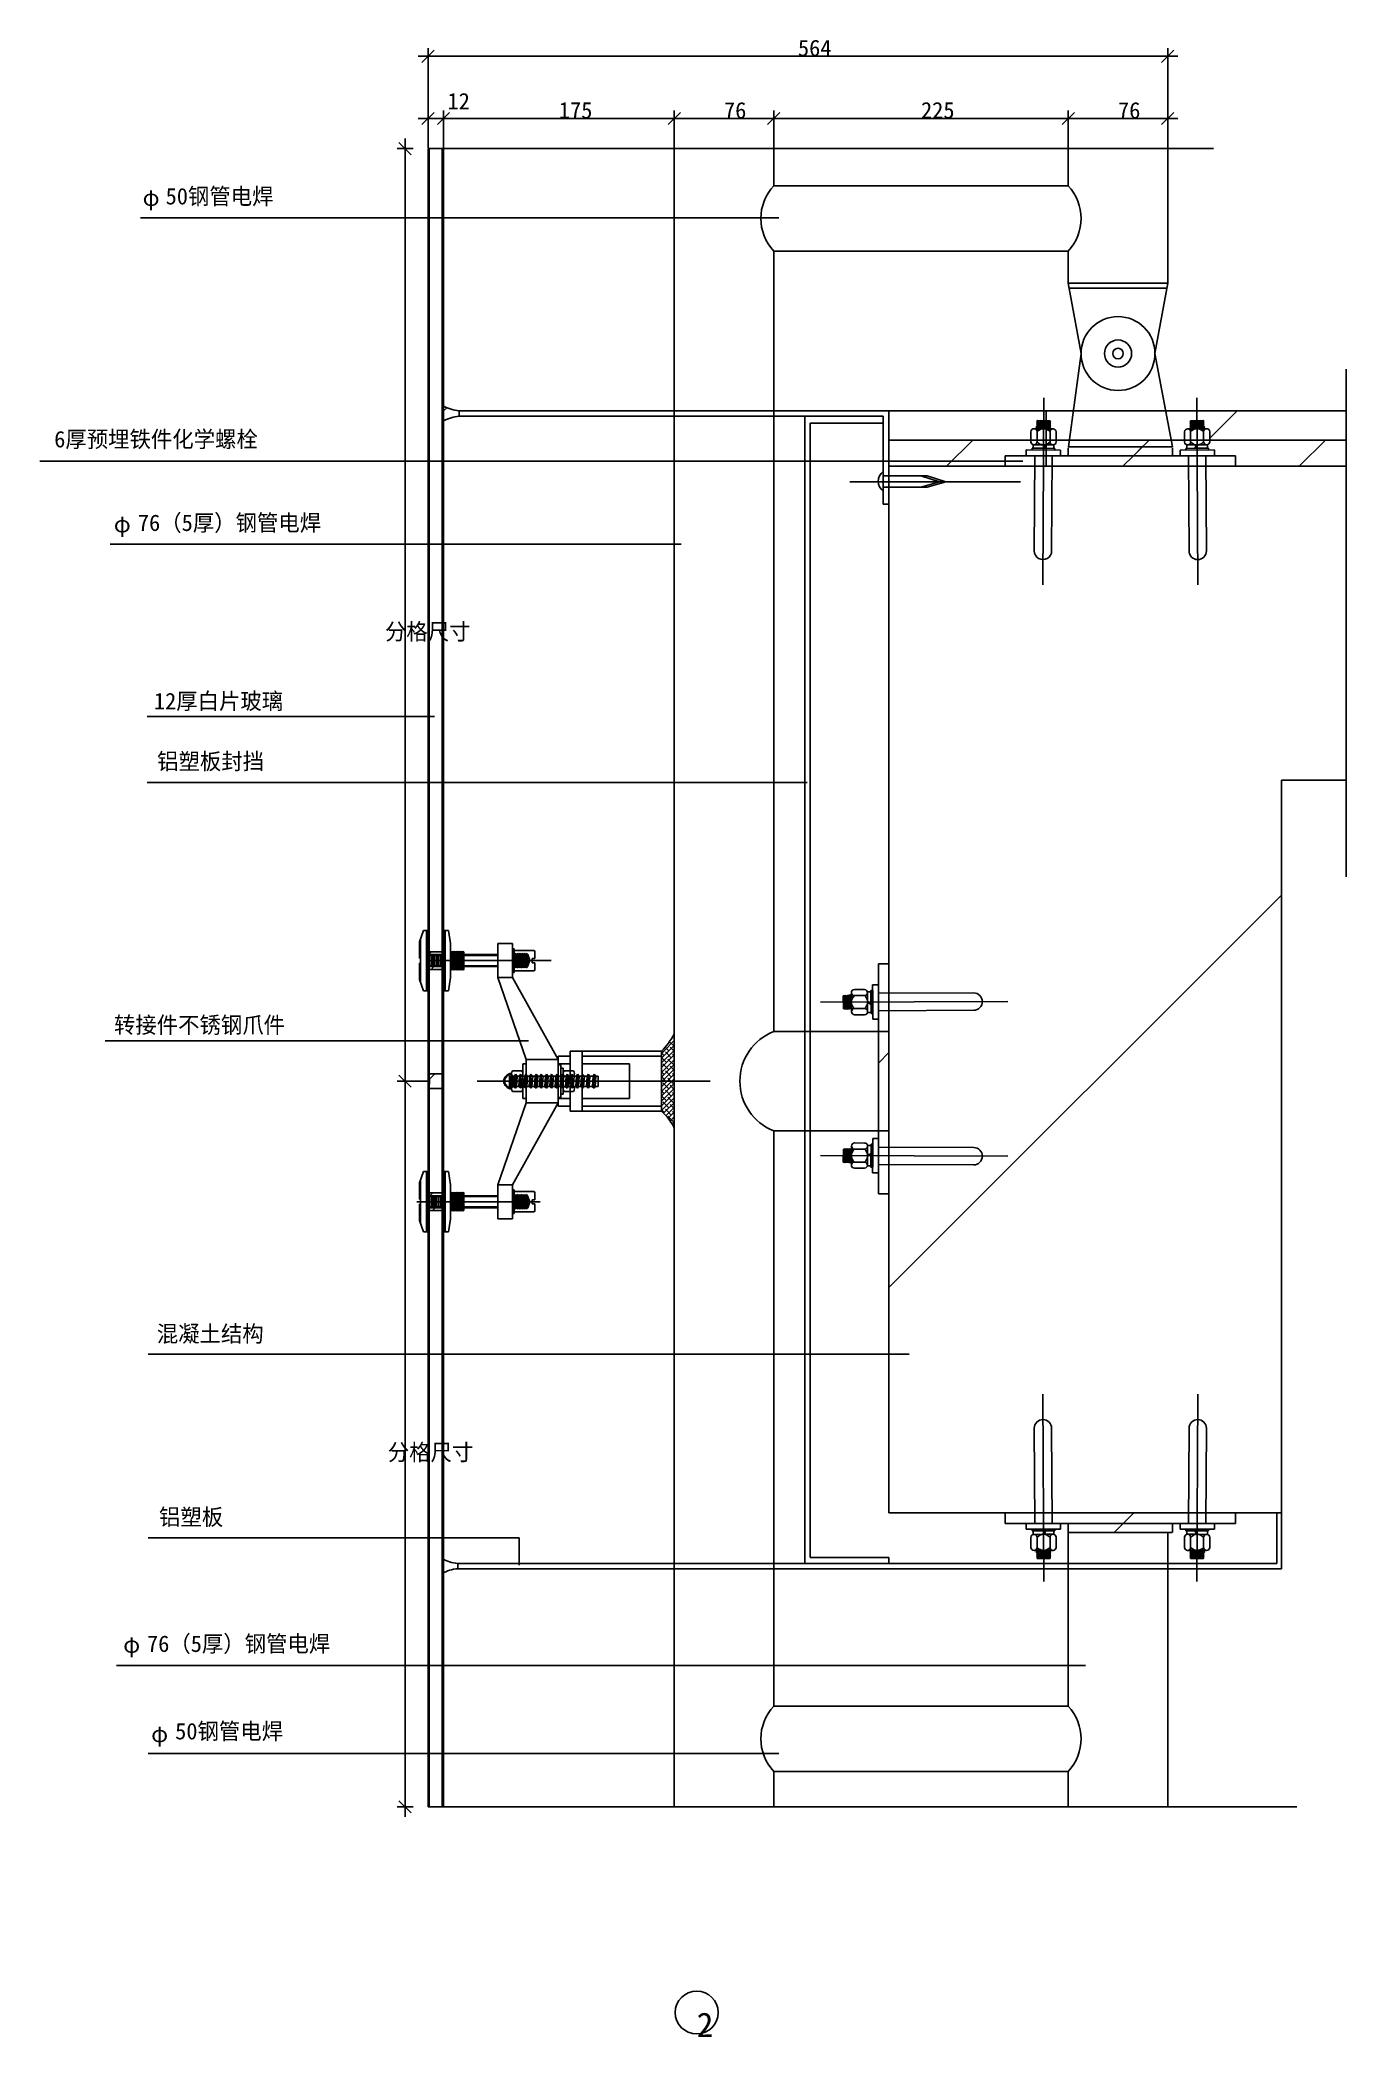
# Model space of a CAD drawing. Header units: metres. Extents: x 221407 to 381033, y 53913 to 298129.
import ezdxf

# ---------------------------------------------------------------- set-up
doc = ezdxf.new("R2010")
doc.units = ezdxf.units.M
for name, color, linetype in [('252', 252, 'Continuous'), ('Layer1', 4, 'Continuous'), ('Layer2', 2, 'Continuous'), ('Layer3', 3, 'Continuous'), ('Layer4', 6, 'Continuous'), ('Layer5', 1, 'Continuous'), ('Layer6', 8, 'Continuous'), ('Layer7', 5, 'Continuous'), ('PUB_DIM', 3, 'Continuous'), ('T', 6, 'Continuous'), ('图层4', 4, 'Continuous'), ('填充', 4, 'Continuous'), ('細纖', 6, 'Continuous')]:
    doc.layers.add(name, color=color, linetype=linetype)

msp = doc.modelspace()

# ---------------------------------------------------------------- texts
at = {"layer": 'Layer2'}
for s, p in [('12厚白片玻璃', (235329.76, 216275.66)), ('转接件不锈钢爪件', (230451.47, 176678.69))]:
    msp.add_text(s, height=2010, dxfattribs=at).set_placement(p)
at = {"layer": 'Layer2', "attachment_point": 1}
for s, insert, char_height in [('{\\fArial|b0|i0|c0|p32;    }50钢管电焊', (233643.52, 280024.13), 2010), ('6厚预埋铁件化学螺栓', (223147.4, 250315.69), 2010), ('{\\fArial|b0|i0|c0|p32;    }76（5厚）钢管电焊', (230251.76, 240092.85), 2010), ('铝塑板封挡', (235728.75, 210922.5), 2010), ('混凝土结构', (235684.21, 140919.54), 2010), ('铝塑板', (235960.3, 118515.29), 2010), ('76（5厚）钢管电焊', (234486.82, 103015.26), 2010), ('{\\fArial|b0|i0|c0|p32;    }50钢管电焊', (234808.74, 92323.81), 2010), ('2', (301669.6, 56913.1), 3000)]:
    msp.add_mtext(s, dxfattribs=dict(at, insert=insert, char_height=char_height))
at = {"layer": 'T'}
for p in [(233952.51, 277835.66), (230430.37, 237913.62), (231582.04, 100905), (234996.52, 89973.29)]:
    msp.add_text('φ', height=2010, dxfattribs=at).set_placement(p)
at = {"layer": '图层4', "char_height": 2010, "attachment_point": 1}
for s, insert in [('564', (314045.67, 298153.48)), ('12', (271216.6, 291646.74)), ('175', (284825.14, 290539.11)), ('76', (305005.67, 290531.88)), ('225', (329085.67, 290539.11)), ('76', (353165.67, 290531.88)), ('分格尺寸', (263577.2, 226782.54)), ('分格尺寸', (263919.55, 126436.15))]:
    msp.add_mtext(s, dxfattribs=dict(at, insert=insert))

# ---------------------------------------------------------------- blocks, each defined once
blk = doc.blocks.new('_ArchTick')
for p, q in [((-0.81, 0), (0.81, 0)), ((0, 0.65), (0, -0.65))]:
    blk.add_line(p, q)
at = {"color": 0, "linetype": 'ByBlock'}
blk.add_lwpolyline([(-0.5, -0.5), (0.5, 0.5)], dxfattribs=at)

# ---------------------------------------------------------------- hatches: boundary and pattern name
at = {"layer": 'Layer2'}
h = msp.add_hatch(dxfattribs=at)
h.set_pattern_fill('AR-HBONE', scale=800)
h.paths.add_polyline_path([(358991.34, 252765.87), (347697.2, 252765.87), (347214.11, 249202.96), (359655.89, 249202.96)])
h.paths.add_polyline_path([(343278.04, 251377.82), (343193.92, 251395.46), (343278.25, 251423), (343278.97, 251577.31), (344072.29, 251573.61), (344077.86, 252765.87), (325165.67, 252765.87), (325165.67, 249202.96), (342521.22, 249202.96), (342525.89, 250204.17, -0.42), (342901.51, 250585.48), (343274.33, 250583.74), (343275.09, 250745.79), (343220.17, 250754.48), (343136.05, 250772.13), (343220.38, 250799.67), (343275.3, 250790.98), (343276.08, 250957.12), (343187.98, 250975.6), (343276.3, 251004.45), (343277.06, 251168.37), (343195.53, 251185.47), (343277.27, 251212.16)])
h.paths.add_polyline_path([(347697.2, 252765.87), (344365.67, 252765.87), (344365.67, 251572.24), (344865.62, 251569.91), (344864.74, 251382.04), (344949.68, 251353.43), (344864.53, 251336.39), (344863.76, 251172.05), (344948.7, 251143.43), (344863.55, 251126.4), (344862.79, 250962.93), (344865.03, 250962.17), (344865.24, 250962.14), (344865.06, 250962.16), (344950.31, 250933.44), (344862.57, 250915.88), (344861.8, 250750.85), (344942.76, 250723.57), (344861.6, 250707.33), (344860.98, 250576.34), (345234.31, 250574.6, -0.42), (345605.86, 250189.8), (345601.25, 249202.96), (347214.11, 249202.96)])
h.paths.add_polyline_path([(363617.85, 251423), (363702.19, 251395.46), (363618.06, 251377.82), (363618.84, 251212.16), (363700.57, 251185.47), (363619.04, 251168.37), (363619.81, 251004.45), (363708.12, 250975.6), (363620.03, 250957.12), (363620.8, 250790.98), (363675.73, 250799.67), (363760.06, 250772.13), (363675.94, 250754.48), (363621.01, 250745.79), (363621.77, 250583.74), (363995.1, 250585.48, -0.42), (364370.21, 250204.17), (364374.88, 249202.96), (381033.27, 249202.96), (381033.27, 252765.87), (358991.34, 252765.87), (359655.89, 249202.96), (361294.85, 249202.96), (361290.25, 250189.8, -0.42), (361661.79, 250574.6), (362271.39, 250577.44), (363620.8, 250790.98), (363619.04, 251168.16), (363616.45, 251167.82), (362029.53, 250916.68), (362029.64, 250916.66), (363618.83, 251213.49)])
h.paths.add_polyline_path([(362722.06, 251471.71), (362031.68, 251382.15), (361946.42, 251353.43), (362030.16, 251336.68), (362031.71, 251336.92)])
h = msp.add_hatch(dxfattribs=at)
h.set_pattern_fill('ANSI31', scale=4800)
h.paths.add_polyline_path([(367504.72, 246002.96), (367504.72, 247282.96), (363907.68, 247282.96), (363913.65, 246002.96)])
h.paths.add_polyline_path([(361792.23, 246002.96), (361786.28, 247278.02), (360743.85, 247273.16), (360743.8, 247282.96), (346152.3, 247282.96), (346152.26, 247273.16), (345109.83, 247278.02), (345103.88, 246002.96)])
h.paths.add_polyline_path([(342982.46, 246002.96), (342988.43, 247282.96), (339391.38, 247282.96), (339391.38, 246002.96)])
h = msp.add_hatch(dxfattribs=at)
h.set_pattern_fill('ANSI31', scale=4800)
h.paths.add_polyline_path([(359810.44, 248248.06), (359788.52, 248374.37), (347101.77, 248374.37), (347085.67, 248248.06), (347085.67, 247282.96), (359810.44, 247282.96)])
h = msp.add_hatch(dxfattribs=at)
h.set_pattern_fill('ANSI31', scale=4800)
h.paths.add_polyline_path([(325165.67, 185142.01), (323885.67, 185142.01), (323885.67, 181544.97), (325165.67, 181550.94)])
h.paths.add_polyline_path([(325165.67, 179429.52), (323890.6, 179423.57), (323895.46, 178381.14), (323885.67, 178381.09), (323885.67, 163789.59), (323895.46, 163789.55), (323890.6, 162747.11), (325165.67, 162741.17)])
h.paths.add_polyline_path([(325165.67, 160619.75), (323885.67, 160625.72), (323885.67, 157028.67), (325165.67, 157028.67)])
h = msp.add_hatch(dxfattribs=at)
h.set_pattern_fill('ANSI31', scale=4800)
h.paths.add_polyline_path([(367504.72, 118002.96), (367504.72, 116722.96), (363907.68, 116722.96), (363913.65, 118002.96)])
h.paths.add_polyline_path([(361792.23, 118002.96), (361786.28, 116727.89), (360743.85, 116732.75), (360743.8, 116722.96), (346152.3, 116722.96), (346152.26, 116732.75), (345109.83, 116727.89), (345103.88, 118002.96)])
h.paths.add_polyline_path([(342982.46, 118002.96), (342988.43, 116722.96), (339391.38, 116722.96), (339391.38, 118002.96)])
h = msp.add_hatch(dxfattribs=at)
h.set_pattern_fill('ANSI31', scale=4800)
h.paths.add_polyline_path([(359810.44, 115757.86), (359788.52, 115631.54), (347101.77, 115631.54), (347085.67, 115757.86), (347085.67, 116722.96), (359810.44, 116722.96)])
at = {"layer": 'Layer6'}
h = msp.add_hatch(dxfattribs=at)
h.set_pattern_fill('ANSI33', scale=4800)
h.paths.add_polyline_path([(342656.54, 248199.48), (342796.54, 248198.82), (342798.57, 248633.86, -0.35), (342520.3, 249006.37), (342521.22, 249202.96), (325165.67, 249202.96), (325165.67, 246631.34), (339391.38, 246631.34), (339391.38, 247282.96), (341952.26, 247282.96), (341955.57, 247992.75), (342655.56, 247989.48)])
h.paths.add_polyline_path([(339391.38, 246631.34), (325165.67, 246631.34), (325165.67, 246002.96), (339391.38, 246002.96)])
h = msp.add_hatch(dxfattribs=at)
h.set_pattern_fill('ANSI33', scale=4800)
h.paths.add_polyline_path([(381033.27, 249202.96), (364374.88, 249202.96), (364375.8, 249006.37, -0.35), (364097.54, 248633.86), (364099.57, 248198.82), (364239.56, 248199.48), (364240.54, 247989.48), (364940.54, 247992.75), (364943.85, 247282.96), (367504.72, 247282.96), (367504.72, 246002.96), (381033.27, 246002.96)])
h.paths.add_polyline_path([(359655.89, 249202.96), (347214.11, 249202.96), (347101.77, 248374.37), (359810.44, 248374.37)])
h.paths.add_polyline_path([(361577.56, 248622.11, -0.35), (361295.84, 248992.01), (361294.85, 249202.96), (359655.89, 249202.96), (359810.44, 248374.37), (347101.77, 248374.37), (347214.11, 249202.96), (345601.25, 249202.96), (345600.27, 248992.01, -0.35), (345318.54, 248622.11), (345316.51, 248187.07), (345456.51, 248186.42), (345455.53, 247976.42), (346155.52, 247973.15), (346152.3, 247282.96), (360743.8, 247282.96), (360740.58, 247973.15), (361440.57, 247976.42), (361439.59, 248186.42), (361579.59, 248187.07)])
h = msp.add_hatch(dxfattribs=at)
h.set_pattern_fill('ANSI36', scale=40000)
h.paths.add_polyline_path([(373165.67, 207602.96), (381033.27, 207602.96), (381033.27, 246002.96), (363913.65, 246002.96), (363961.94, 235649.89, -1), (361840.57, 235640), (361792.23, 246002.96), (345103.88, 246002.96), (345055.54, 235640, -1), (342934.16, 235649.89), (342982.46, 246002.96), (325165.67, 246002.96), (325165.67, 244806.03), (329076.4, 244806.03), (329841.74, 244806.03), (332121.95, 244111.96), (329841.74, 243424.75), (325165.67, 243424.75), (325165.67, 162741.17), (335528.63, 162692.83, -1), (335518.73, 160571.45), (325165.67, 160619.75), (325165.67, 118002.96), (361792.23, 118002.96), (361840.57, 128365.92, -1), (363961.94, 128356.02), (363913.65, 118002.96), (373165.67, 118002.96)])
at = {"layer": 'Layer7'}
h = msp.add_hatch(dxfattribs=at)
h.set_pattern_fill('ANSI38', scale=471.79)
h.paths.add_polyline_path([(268635.05, 189232.28), (268845.67, 189232.28), (268845.67, 186624.87), (270724.62, 186624.87), (270724.62, 189232.28), (270935.24, 189232.28), (270935.24, 186624.87), (270935.24, 186283.58), (268635.05, 186283.58)])
h.paths.add_polyline_path([(268635.05, 184809.25), (270935.24, 184809.25), (270935.24, 181860.55), (270724.62, 181860.55), (270724.62, 184467.95), (268845.67, 184467.95), (268845.67, 181860.55), (268635.05, 181860.55)])
h = msp.add_hatch(dxfattribs=at)
h.set_pattern_fill('ANSI38', scale=130)
h.paths.add_polyline_path([(297371.53, 174488.82, 0.07), (298925.67, 176531.8), (298925.67, 174488.82)])
h = msp.add_hatch(dxfattribs=at)
h.set_pattern_fill('ANSI38', scale=130)
h.paths.add_polyline_path([(297371.53, 173856.96), (298925.67, 173856.96), (298925.67, 167748.95), (297371.53, 167748.95)])
h.paths.add_polyline_path([(297371.53, 173856.96), (297371.53, 174488.82), (298925.67, 174488.82), (298925.67, 173856.96)])
h.paths.add_polyline_path([(297371.53, 167117.09), (297371.53, 167748.95), (298925.67, 167748.95), (298925.67, 167117.09)])
h = msp.add_hatch(dxfattribs=at)
h.set_pattern_fill('ANSI36', scale=589.74)
h.paths.add_polyline_path([(268845.67, 171835), (268993.1, 171687.56), (270577.19, 171687.56), (270724.62, 171835, 0.16), (270724.62, 169770.92), (270577.19, 169918.35), (268993.1, 169918.35), (268845.67, 169770.92, 0.16)])
h = msp.add_hatch(dxfattribs=at)
h.set_pattern_fill('ANSI38', scale=130)
h.paths.add_polyline_path([(297371.53, 167117.09), (298925.67, 167117.09), (298925.67, 165074.12, 0.1)])
h = msp.add_hatch(dxfattribs=at)
h.set_pattern_fill('ANSI38', scale=471.79)
h.paths.add_polyline_path([(268635.05, 156796.67), (270935.24, 156796.67), (270935.24, 157137.96), (270935.24, 159745.37), (270724.62, 159745.37), (270724.62, 157137.96), (268845.67, 157137.96), (268845.67, 159745.37), (268635.05, 159745.37)])
h = msp.add_hatch(dxfattribs=at)
h.set_pattern_fill('ANSI38', scale=471.79)
h.paths.add_polyline_path([(268635.05, 155322.33), (270935.24, 155322.33), (270935.24, 154981.04), (270935.24, 152373.64), (270724.62, 152373.64), (270724.62, 154981.04), (268845.67, 154981.04), (268845.67, 152373.64), (268635.05, 152373.64)])
at = {"layer": 'PUB_DIM'}
h = msp.add_hatch(dxfattribs=at)
h.set_pattern_fill('AR-CONC', scale=3000)
h.paths.add_polyline_path([(373165.67, 207602.96), (381033.27, 207602.96), (381033.27, 246002.96), (363913.65, 246002.96), (363961.94, 235649.89, -1), (361840.57, 235640), (361792.23, 246002.96), (345103.88, 246002.96), (345055.54, 235640, -1), (342934.16, 235649.89), (342982.46, 246002.96), (325165.67, 246002.96), (325165.67, 162741.17), (335528.63, 162692.83, -1), (335518.73, 160571.45), (325165.67, 160619.75), (325165.67, 115286.33), (342641.4, 115286.33, -0.12), (342798.57, 115372.05), (342796.54, 115807.09), (342656.54, 115806.44), (342655.56, 116016.43), (341955.57, 116013.17), (341952.26, 116722.96), (344052.28, 116722.96), (346152.26, 116732.75), (346152.3, 116722.96), (360743.8, 116722.96), (360743.85, 116732.75), (361786.28, 116727.89), (361840.57, 128365.92, -1), (363961.94, 128356.02), (363907.68, 116722.96), (364943.85, 116722.96), (364940.54, 116013.17), (364240.54, 116016.43), (364239.56, 115806.44), (364099.57, 115807.09), (364097.54, 115372.05, -0.12), (364254.7, 115286.33), (373165.67, 115286.33)])
at = {"layer": '填充'}
h = msp.add_hatch(dxfattribs=at)
h.set_pattern_fill('ANSI36', scale=2000)
h.paths.add_polyline_path([(272644.62, 252765.87, -0.09), (270724.62, 253346.12), (270724.62, 251949.81), (271737.79, 251949.81, -0.04), (272644.62, 252125.87)])
h.paths.add_polyline_path([(271737.79, 251949.81), (270724.62, 251949.81), (270724.62, 251545.61, -0.05)])
h = msp.add_hatch(dxfattribs=at)
h.set_pattern_fill('ANSI36', scale=2000)
h.paths.add_polyline_path([(272464.47, 111826.24, -0.09), (270544.47, 112406.49), (270544.47, 110605.98, -0.09), (272464.47, 111186.24)])

# ---------------------------------------------------------------- linework, layer by layer
for p, q in [((346152.26, 247273.16), (341952.3, 247292.75)), ((342988.33, 247261.6), (342934.16, 235649.89)), ((345109.7, 247250.84), (345055.53, 235639.14)), ((360743.85, 247273.16), (364943.8, 247292.75)), ((361786.41, 247250.84), (361840.57, 235639.14)), ((363907.78, 247261.6), (363961.94, 235649.89)), ((323895.46, 178381.14), (323875.87, 182581.09)), ((323907.03, 181545.07), (335518.73, 181599.23)), ((323917.78, 179423.69), (335529.49, 179477.86)), ((323895.46, 163789.55), (323875.87, 159589.59)), ((323917.78, 162746.99), (335529.49, 162692.82)), ((323907.03, 160625.62), (335518.73, 160571.45)), ((342988.33, 116744.31), (342934.16, 128356.02)), ((345109.7, 116755.07), (345055.53, 128366.78)), ((361786.41, 116755.07), (361840.57, 128366.78)), ((363907.78, 116744.31), (363961.94, 128356.02)), ((346152.26, 116732.75), (341952.3, 116713.16)), ((360743.85, 116732.75), (364943.8, 116713.16))]:
    msp.add_line(p, q)
for centre, start, end in [((343994.85, 235644.94), 179.73, 359.73), ((362901.25, 235644.94), 180.27, 0.27), ((335523.68, 180538.54), 270.27, 90.27), ((335523.68, 161632.14), 269.73, 89.73), ((343994.85, 128360.97), 0.27, 180.27), ((362901.25, 128360.97), 359.73, 179.73)]:
    msp.add_arc(centre, 1060.7, start, end)
at = {"layer": '252'}
for p, q in [((271797.83, 186560.49), (271594.83, 184514.9)), ((271683.44, 184371.68), (271878.03, 186703.71)), ((271762.36, 184514.9), (271944.28, 186560.49)), ((271797.83, 186560.49), (271878.03, 186703.71)), ((271944.28, 186560.49), (271878.03, 186703.71)), ((272116.03, 186560.49), (271913.03, 184514.9)), ((272001.63, 184371.68), (272196.23, 186703.71)), ((272080.56, 184514.9), (272262.48, 186560.49)), ((272116.03, 186560.49), (272196.23, 186703.71)), ((272262.48, 186560.49), (272196.23, 186703.71)), ((272411.34, 186560.49), (272208.34, 184514.9)), ((272296.95, 184371.68), (272491.55, 186703.71)), ((272375.87, 184514.9), (272557.79, 186560.49)), ((272411.34, 186560.49), (272491.55, 186703.71)), ((272675.57, 186560.49), (272472.57, 184514.9)), ((272557.79, 186560.49), (272491.55, 186703.71)), ((272561.18, 184371.68), (272755.77, 186703.71)), ((272640.1, 184514.9), (272822.02, 186560.49)), ((272675.57, 186560.49), (272755.77, 186703.71)), ((272822.02, 186560.49), (272755.77, 186703.71)), ((272970.89, 186560.49), (272767.88, 184514.9)), ((272856.49, 184371.68), (273051.09, 186703.71)), ((272935.41, 184514.9), (273117.34, 186560.49)), ((272970.89, 186560.49), (273051.09, 186703.71)), ((273212.48, 186233.89), (273041.89, 184514.9)), ((273117.34, 186560.49), (273051.09, 186703.71)), ((273208.1, 186552.07), (273208.73, 186560.49)), ((279158.26, 186283.58), (280863.32, 186283.58)), ((279453.76, 186283.58), (279389.31, 185116.75)), ((279455.91, 186295.88), (279536.12, 186439.1)), ((279536.12, 184653.73), (279536.12, 186439.1)), ((279686.34, 186295.88), (279536.12, 186439.1)), ((279598.31, 184809.25), (279686.34, 186295.88)), ((279727.88, 186283.58), (279659.05, 184796.95)), ((279693.13, 186287.45), (279693.76, 186295.88)), ((279730.03, 186295.88), (279810.23, 186439.1)), ((279810.23, 184653.73), (279810.23, 186439.1)), ((279960.46, 186295.88), (279810.23, 186439.1)), ((279889.15, 184796.95), (279960.46, 186295.88)), ((279993.3, 186295.88), (279922.33, 184796.95)), ((279993.3, 186295.88), (280073.5, 186439.1)), ((280073.5, 184653.73), (280073.5, 186439.1)), ((280223.73, 186295.88), (280073.5, 186439.1)), ((280152.43, 184796.95), (280223.73, 186295.88)), ((280256.58, 186295.88), (280185.6, 184796.95)), ((280256.58, 186295.88), (280336.78, 186439.1)), ((280487.01, 186295.88), (280336.78, 186439.1)), ((280336.78, 184653.73), (280336.78, 186439.1)), ((280415.7, 184796.95), (280487.01, 186295.88)), ((280519.85, 186295.88), (280448.87, 184796.95)), ((280519.85, 186295.88), (280600.05, 186439.1)), ((280750.28, 186295.88), (280600.05, 186439.1)), ((280600.05, 184653.73), (280600.05, 186439.1)), ((280678.97, 184796.95), (280750.28, 186295.88)), ((280780.97, 186283.58), (280712.15, 184796.95)), ((280783.12, 186295.88), (280863.32, 186439.1)), ((280863.32, 184653.73), (280863.32, 186439.1)), ((281013.55, 186295.88), (280863.32, 186439.1)), ((280942.25, 184796.95), (281013.55, 186295.88)), ((281053.84, 186283.58), (281264.46, 185546.41)), ((283874, 185546.41), (268773.87, 185546.41)), ((271594.83, 184514.9), (271683.44, 184371.68)), ((271683.44, 184371.68), (271762.36, 184514.9)), ((271913.03, 184514.9), (272001.63, 184371.68)), ((272001.63, 184371.68), (272080.56, 184514.9)), ((272208.34, 184514.9), (272296.95, 184371.68)), ((272296.95, 184371.68), (272375.87, 184514.9)), ((272472.57, 184514.9), (272561.18, 184371.68)), ((272561.18, 184371.68), (272640.1, 184514.9)), ((272767.88, 184514.9), (272856.49, 184371.68)), ((272856.49, 184371.68), (272935.41, 184514.9)), ((273041.89, 184514.9), (273130.49, 184371.68)), ((273130.49, 184371.68), (273212.48, 185354.18)), ((273130.49, 184371.68), (273209.41, 184514.9)), ((273209.41, 184514.9), (273212.48, 184549.33)), ((280737.91, 185546.41), (279013.44, 185546.41)), ((279158.26, 184809.25), (280863.32, 184809.25)), ((279384.94, 184796.95), (279536.12, 184653.73)), ((279536.12, 184653.73), (279615.04, 184796.95)), ((279659.05, 184796.95), (279810.23, 184653.73)), ((279810.23, 184653.73), (279889.15, 184796.95)), ((279922.33, 184796.95), (280073.5, 184653.73)), ((280073.5, 184653.73), (280152.43, 184796.95)), ((280185.6, 184796.95), (280336.78, 184653.73)), ((280336.78, 184653.73), (280415.7, 184796.95)), ((280448.87, 184796.95), (280600.05, 184653.73)), ((280600.05, 184653.73), (280678.97, 184796.95)), ((280712.15, 184796.95), (280863.32, 184653.73)), ((280863.32, 184653.73), (280942.25, 184796.95)), ((281264.46, 185546.41), (280998.53, 184809.25)), ((271594.83, 157091.01), (271683.44, 157234.24)), ((271797.83, 155045.42), (271594.83, 157091.01)), ((271683.44, 157234.24), (271762.36, 157091.01)), ((271683.44, 157234.24), (271878.03, 154902.2)), ((271762.36, 157091.01), (271944.28, 155045.42)), ((271913.03, 157091.01), (272001.63, 157234.24)), ((272116.03, 155045.42), (271913.03, 157091.01)), ((272001.63, 157234.24), (272080.56, 157091.01)), ((272001.63, 157234.24), (272196.23, 154902.2)), ((272080.56, 157091.01), (272262.48, 155045.42)), ((272208.34, 157091.01), (272296.95, 157234.24)), ((272411.34, 155045.42), (272208.34, 157091.01)), ((272296.95, 157234.24), (272375.87, 157091.01)), ((272296.95, 157234.24), (272491.55, 154902.2)), ((272375.87, 157091.01), (272557.79, 155045.42)), ((272472.57, 157091.01), (272561.18, 157234.24)), ((272675.57, 155045.42), (272472.57, 157091.01)), ((272561.18, 157234.24), (272640.1, 157091.01)), ((272561.18, 157234.24), (272755.77, 154902.2)), ((272640.1, 157091.01), (272822.02, 155045.42)), ((272767.88, 157091.01), (272856.49, 157234.24)), ((272970.89, 155045.42), (272767.88, 157091.01)), ((272856.49, 157234.24), (272935.41, 157091.01)), ((272856.49, 157234.24), (273051.09, 154902.2)), ((272935.41, 157091.01), (273117.34, 155045.42)), ((273041.89, 157091.01), (273130.49, 157234.24)), ((273212.48, 155372.03), (273041.89, 157091.01)), ((273130.49, 157234.24), (273212.48, 156251.74)), ((273130.49, 157234.24), (273209.41, 157091.01)), ((273209.41, 157091.01), (273212.48, 157056.59)), ((279158.26, 156796.67), (280863.32, 156796.67)), ((279384.94, 156808.97), (279536.12, 156952.19)), ((279453.76, 155322.33), (279389.31, 156489.16)), ((279536.12, 156952.19), (279615.04, 156808.97)), ((279536.12, 156952.19), (279536.12, 155166.82)), ((279598.31, 156796.67), (279686.34, 155310.04)), ((279659.05, 156808.97), (279810.23, 156952.19)), ((279727.88, 155322.33), (279659.05, 156808.97)), ((279810.23, 156952.19), (279889.15, 156808.97)), ((279810.23, 156952.19), (279810.23, 155166.82)), ((279889.15, 156808.97), (279960.46, 155310.04)), ((279922.33, 156808.97), (280073.5, 156952.19)), ((279993.3, 155310.04), (279922.33, 156808.97)), ((280073.5, 156952.19), (280152.43, 156808.97)), ((280073.5, 156952.19), (280073.5, 155166.82)), ((280152.43, 156808.97), (280223.73, 155310.04)), ((280185.6, 156808.97), (280336.78, 156952.19)), ((280256.58, 155310.04), (280185.6, 156808.97)), ((280336.78, 156952.19), (280415.7, 156808.97)), ((280336.78, 156952.19), (280336.78, 155166.82)), ((280415.7, 156808.97), (280487.01, 155310.04)), ((280448.87, 156808.97), (280600.05, 156952.19)), ((280519.85, 155310.04), (280448.87, 156808.97)), ((280600.05, 156952.19), (280678.97, 156808.97)), ((280600.05, 156952.19), (280600.05, 155166.82)), ((280678.97, 156808.97), (280750.28, 155310.04)), ((280712.15, 156808.97), (280863.32, 156952.19)), ((280780.97, 155322.33), (280712.15, 156808.97)), ((280863.32, 156952.19), (280863.32, 155166.82)), ((280863.32, 156952.19), (280942.25, 156808.97)), ((280942.25, 156808.97), (281013.55, 155310.04)), ((281264.46, 156059.5), (280998.53, 156796.67)), ((282547.09, 156059.5), (267446.96, 156059.5)), ((271797.83, 155045.42), (271878.03, 154902.2)), ((271944.28, 155045.42), (271878.03, 154902.2)), ((272116.03, 155045.42), (272196.23, 154902.2)), ((272262.48, 155045.42), (272196.23, 154902.2)), ((272411.34, 155045.42), (272491.55, 154902.2)), ((272557.79, 155045.42), (272491.55, 154902.2)), ((272675.57, 155045.42), (272755.77, 154902.2)), ((272822.02, 155045.42), (272755.77, 154902.2)), ((272970.89, 155045.42), (273051.09, 154902.2)), ((273117.34, 155045.42), (273051.09, 154902.2)), ((273208.1, 155053.85), (273208.73, 155045.42)), ((280737.91, 156059.5), (279013.44, 156059.5)), ((279158.26, 155322.33), (280863.32, 155322.33)), ((279455.91, 155310.04), (279536.12, 155166.82)), ((279686.34, 155310.04), (279536.12, 155166.82)), ((279693.13, 155318.46), (279693.76, 155310.04)), ((279730.03, 155310.04), (279810.23, 155166.82)), ((279960.46, 155310.04), (279810.23, 155166.82)), ((279993.3, 155310.04), (280073.5, 155166.82)), ((280223.73, 155310.04), (280073.5, 155166.82)), ((280256.58, 155310.04), (280336.78, 155166.82)), ((280487.01, 155310.04), (280336.78, 155166.82)), ((280519.85, 155310.04), (280600.05, 155166.82)), ((280750.28, 155310.04), (280600.05, 155166.82)), ((280783.12, 155310.04), (280863.32, 155166.82)), ((281013.55, 155310.04), (280863.32, 155166.82)), ((281053.84, 155322.33), (281264.46, 156059.5))]:
    msp.add_line(p, q, dxfattribs=at)
for centre, start, end in [((285693.24, 185371.32), 168.88, 186.83), ((285693.24, 156234.59), 173.17, 191.12)]:
    msp.add_arc(centre, 4728.24, start, end, dxfattribs=at)
at = {"layer": 'Layer1'}
msp.add_line((303325.67, 170802.96), (274850.12, 170802.96), dxfattribs=at)
at = {"layer": 'Layer2'}
for p, q in [((268845.67, 284849.69), (364845.52, 284849.69)), ((381033.27, 257858), (381033.27, 195788.37)), ((347085.67, 248248.06), (347085.67, 247209.71)), ((359810.44, 248248.06), (359810.44, 247209.71)), ((267803.56, 187838.08), (268283.67, 189232.28)), ((267908.87, 188143.89), (267908.87, 185546.41)), ((268283.67, 189232.28), (268845.67, 189232.28)), ((270724.62, 189232.28), (271347.58, 189232.28)), ((271600.96, 187631.79), (271347.58, 189232.28)), ((267803.56, 187838.08), (267803.56, 185862.34)), ((267803.56, 185862.34), (267908.87, 185862.34)), ((268698.23, 186283.58), (268698.23, 184809.25)), ((271600.96, 187631.79), (271600.96, 186624.87)), ((273212.48, 186624.87), (271600.96, 186624.87)), ((271600.96, 183461.03), (271600.96, 186624.87)), ((273212.48, 184467.95), (273212.48, 186624.87)), ((273212.48, 186283.58), (277359.18, 186283.58)), ((273212.48, 186178.27), (277359.18, 186178.27)), ((279158.26, 187631.79), (277359.18, 187631.79)), ((277359.18, 187631.79), (277359.18, 183461.03)), ((279158.26, 187631.79), (279158.26, 183461.03)), ((279368.88, 186992.35), (279158.26, 186992.35)), ((279368.88, 186992.35), (279368.88, 185546.41)), ((279368.88, 186781.73), (281791, 186781.73)), ((281580.38, 185799.16), (281580.38, 185546.41)), ((281896.31, 185799.16), (281580.38, 185799.16)), ((281791, 186781.73), (281896.31, 186676.42)), ((281896.31, 185799.16), (281896.31, 186676.42)), ((267803.56, 185230.48), (267908.87, 185230.48)), ((267803.56, 183254.74), (267803.56, 185230.48)), ((267803.56, 183254.74), (268283.67, 181860.55)), ((267908.87, 182948.93), (267908.87, 185546.41)), ((271600.96, 183461.03), (271347.58, 181860.55)), ((273212.48, 184467.95), (271600.96, 184467.95)), ((273212.48, 184914.56), (277359.18, 184914.56)), ((273212.48, 184809.25), (277359.18, 184809.25)), ((279158.26, 183461.03), (277359.18, 183461.03)), ((279368.88, 184100.47), (279158.26, 184100.47)), ((279368.88, 184100.47), (279368.88, 185546.41)), ((279368.88, 184311.09), (281791, 184311.09)), ((281580.38, 185293.67), (281580.38, 185546.41)), ((281896.31, 185293.67), (281580.38, 185293.67)), ((281791, 184311.09), (281896.31, 184416.4)), ((281896.31, 185293.67), (281896.31, 184416.4)), ((268283.67, 181860.55), (268845.67, 181860.55)), ((271347.58, 181860.55), (270724.62, 181860.55)), ((281116.86, 175754.07), (229392.88, 175754.07)), ((280834.45, 168170.22), (280834.45, 173435.7)), ((297371.53, 173856.96), (287679.59, 173856.96)), ((297371.53, 174488.82), (297371.53, 167117.09)), ((298925.67, 167117.09), (298925.67, 174488.82)), ((280413.21, 168696.77), (280413.21, 172909.15)), ((280413.21, 172909.15), (280834.45, 172909.15)), ((280413.21, 168696.77), (280834.45, 168696.77)), ((297371.53, 167748.95), (287679.59, 167748.95)), ((267803.56, 158351.17), (268283.67, 159745.37)), ((268283.67, 159745.37), (268845.67, 159745.37)), ((271347.58, 159745.37), (270724.62, 159745.37)), ((271600.96, 158144.88), (271347.58, 159745.37)), ((267803.56, 158351.17), (267803.56, 156375.43)), ((267803.56, 156375.43), (267908.87, 156375.43)), ((267908.87, 158656.98), (267908.87, 156059.5)), ((268698.23, 155322.33), (268698.23, 156796.67)), ((271600.96, 158144.88), (271600.96, 154981.04)), ((273212.48, 157137.96), (271600.96, 157137.96)), ((273212.48, 157137.96), (273212.48, 154981.04)), ((273212.48, 156796.67), (277359.18, 156796.67)), ((273212.48, 156691.36), (277359.18, 156691.36)), ((279158.26, 158144.88), (277359.18, 158144.88)), ((277359.18, 153974.12), (277359.18, 158144.88)), ((279158.26, 153974.12), (279158.26, 158144.88)), ((279368.88, 157505.44), (279158.26, 157505.44)), ((279368.88, 157505.44), (279368.88, 156059.5)), ((279368.88, 157294.82), (281791, 157294.82)), ((281580.38, 156312.24), (281580.38, 156059.5)), ((281896.31, 156312.24), (281580.38, 156312.24)), ((281791, 157294.82), (281896.31, 157189.51)), ((281896.31, 156312.24), (281896.31, 157189.51)), ((267803.56, 153767.83), (267803.56, 155743.57)), ((267803.56, 155743.57), (267908.87, 155743.57)), ((267908.87, 153462.02), (267908.87, 156059.5)), ((271600.96, 153974.12), (271347.58, 152373.64)), ((273212.48, 154981.04), (271600.96, 154981.04)), ((271600.96, 153974.12), (271600.96, 154981.04)), ((273212.48, 155427.64), (277359.18, 155427.64)), ((273212.48, 155322.33), (277359.18, 155322.33)), ((279158.26, 153974.12), (277359.18, 153974.12)), ((279368.88, 154613.56), (279158.26, 154613.56)), ((279368.88, 154613.56), (279368.88, 156059.5)), ((279368.88, 154824.18), (281791, 154824.18)), ((281580.38, 155806.76), (281580.38, 156059.5)), ((281896.31, 155806.76), (281580.38, 155806.76)), ((281791, 154824.18), (281896.31, 154929.49)), ((281896.31, 155806.76), (281896.31, 154929.49)), ((267803.56, 153767.83), (268283.67, 152373.64)), ((268283.67, 152373.64), (268845.67, 152373.64)), ((270724.62, 152373.64), (271347.58, 152373.64)), ((347085.67, 115631.54), (347085.67, 116669.88)), ((359810.44, 115631.54), (359810.44, 116669.88)), ((268845.67, 82069.33), (375005.03, 82069.33))]:
    msp.add_line(p, q, dxfattribs=at)
msp.add_circle((301669.6, 56913.1), 2624.61, dxfattribs=at)
at = {"layer": 'Layer3'}
for p, q in [((268845.67, 217770.92), (268845.67, 284849.69)), ((270724.62, 217770.92), (270724.62, 284849.69)), ((298925.67, 284849.69), (298925.67, 82069.33)), ((311085.67, 284849.69), (311085.67, 280303.79)), ((347085.67, 284849.69), (347085.67, 280303.79)), ((359245.67, 284849.69), (359245.67, 268398.63)), ((311085.67, 280303.79), (347085.67, 280303.79)), ((311085.67, 272303.79), (311085.67, 176882.96)), ((311085.67, 272303.79), (347085.67, 272303.79)), ((347085.67, 272303.79), (347085.67, 268398.63)), ((347085.67, 268398.63), (348648.1, 259779.11)), ((347085.67, 268398.63), (359245.67, 268398.63)), ((347201.68, 267758.63), (359129.66, 267758.63)), ((359245.67, 268398.63), (357683.23, 259779.11)), ((347101.77, 248374.37), (348648.1, 259779.11)), ((359810.44, 248374.37), (357683.23, 259779.11)), ((343978.59, 231486.3), (344085.37, 254376.19)), ((362917.51, 231486.3), (362810.74, 254376.19)), ((272644.62, 252125.87), (272644.62, 252765.87)), ((272644.62, 252765.87), (381033.27, 252765.87)), ((324461.1, 241345.04), (324461.1, 252125.87)), ((325165.67, 118002.96), (325165.67, 252765.87)), ((344365.67, 252765.87), (344365.67, 246002.96)), ((325165.67, 249202.96), (381033.27, 249202.96)), ((325165.67, 246002.96), (381033.27, 246002.96)), ((268845.67, 82069.33), (268845.67, 217770.92)), ((270724.62, 82069.33), (270724.62, 217770.92)), ((373165.67, 207602.96), (381033.27, 207602.96)), ((373165.67, 207602.96), (373165.67, 111186.24)), ((339682.32, 180554.8), (316792.44, 180448.03)), ((325165.67, 176882.96), (311085.67, 176882.96)), ((284730.9, 167748.95), (284730.9, 173856.96)), ((286205.25, 173856.96), (284730.9, 173856.96)), ((286205.25, 167117.09), (286205.25, 174488.82)), ((287679.59, 174488.82), (286205.25, 174488.82)), ((287679.59, 167117.09), (287679.59, 174488.82)), ((268845.67, 171835), (268993.1, 171687.56)), ((268993.1, 171687.56), (270577.19, 171687.56)), ((270577.19, 171687.56), (270724.62, 171835)), ((280307.9, 172066.67), (279149.5, 172066.67)), ((268845.67, 169770.92), (268993.1, 169918.35)), ((268993.1, 169918.35), (270577.19, 169918.35)), ((270577.19, 169918.35), (270724.62, 169770.92)), ((280307.9, 169539.24), (279149.5, 169539.24)), ((286205.25, 167748.95), (284730.9, 167748.95)), ((287679.59, 167117.09), (286205.25, 167117.09)), ((325165.67, 164722.96), (311085.67, 164722.96)), ((311085.67, 164722.96), (311085.67, 94391.24)), ((339682.32, 161615.88), (316792.44, 161722.66)), ((343978.59, 132519.61), (344085.37, 109629.73)), ((362917.51, 132519.61), (362810.74, 109629.73)), ((325165.67, 118002.96), (373165.67, 118002.96)), ((372567.36, 118002.96), (372567.36, 111826.24)), ((347085.67, 115631.54), (347085.67, 94391.24)), ((359245.67, 115631.54), (359245.67, 82069.33)), ((270544.47, 114386.24), (270558.22, 114386.24)), ((325165.67, 111826.24), (325165.67, 112575.32)), ((272464.47, 111186.24), (272464.47, 111826.24)), ((272464.47, 111186.24), (373165.67, 111186.24)), ((347085.67, 94391.24), (311085.67, 94391.24)), ((311085.67, 86391.24), (311085.67, 82069.33)), ((347085.67, 86391.24), (311085.67, 86391.24)), ((347085.67, 86391.24), (347085.67, 82069.33))]:
    msp.add_line(p, q, dxfattribs=at)
msp.add_circle((353165.67, 259779.11), 4517.56, dxfattribs=at)
for centre, radius, start, end in [((315388.87, 276303.79), 5875.16, 137.09, 222.91), ((342782.47, 276303.79), 5875.16, 317.09, 42.91), ((313492.74, 170802.96), 6539.14, 111.6, 248.4), ((279044.19, 170802.96), 947.79, 90, 270), ((279044.19, 170802.96), 842.48, 90, 270), ((279570.74, 171750.74), 526.55, 143.13, 216.87), ((279886.66, 171750.74), 526.55, 323.13, 36.87), ((279570.74, 169855.17), 526.55, 143.13, 216.87), ((279886.66, 169855.17), 526.55, 323.13, 36.87), ((315388.87, 90391.24), 5875.16, 137.09, 222.91), ((342782.47, 90391.24), 5875.16, 317.09, 42.91)]:
    msp.add_arc(centre, radius, start, end, dxfattribs=at)
at = {"layer": 'Layer4'}
for p, q in [((277359.18, 183461.03), (280834.45, 173435.7)), ((279158.26, 183461.03), (284730.9, 173435.7)), ((277359.18, 158144.88), (280834.45, 168170.22)), ((279158.26, 158144.88), (284730.9, 168170.22)), ((279964.61, 114953.27), (279964.61, 111602.59)), ((349186.57, 99355.6), (230768.35, 99355.6))]:
    msp.add_line(p, q, dxfattribs=at)
for points in [[(311724.89, 276369.72), (233701.8, 276369.72)], [(341516.52, 246631.34), (221406.76, 246631.34)], [(299755.36, 236481.58), (230004.91, 236481.58)], [(269628.25, 215377.42), (234489.09, 215377.42)], [(315167.08, 207322.37), (234521.24, 207322.37)], [(327659.79, 137426.21), (234645.89, 137426.21)], [(279964.61, 114953.27), (234645.89, 114953.27)], [(311724.89, 88591.41), (234645.89, 88591.41)]]:
    msp.add_lwpolyline(points, dxfattribs=at)
at = {"layer": 'Layer5'}
for p, q in [((343272.64, 250219.89), (343278.97, 251577.31)), ((343278.97, 251577.31), (344865.62, 251569.91)), ((344864.39, 251336.92), (343347.39, 251576.99)), ((344864.6, 251382.13), (343362.98, 251576.92)), ((344864.6, 251382.13), (343641.83, 251575.62)), ((344864.39, 251336.92), (343641.83, 251575.62)), ((344865.62, 251569.91), (344859.29, 250212.49)), ((363617.13, 251577.31), (362030.48, 251569.91)), ((362030.48, 251569.91), (362036.82, 250212.49)), ((362031.5, 251382.13), (363533.12, 251576.92)), ((362031.5, 251382.13), (363254.27, 251575.62)), ((362031.71, 251336.92), (363548.72, 251576.99)), ((362031.71, 251336.92), (363254.27, 251575.62)), ((363623.47, 250219.89), (363617.13, 251577.31)), ((342520.21, 248987.17), (342525.98, 250223.38)), ((345234.31, 250574.6), (342901.01, 250585.48)), ((343136.05, 250772.13), (343220.38, 250799.67)), ((343136.05, 250772.13), (343220.17, 250754.48)), ((343187.98, 250975.6), (343272.31, 251003.14)), ((343187.98, 250975.6), (343272.1, 250957.96)), ((343193.92, 251395.46), (343278.25, 251423)), ((343193.92, 251395.46), (343278.04, 251377.82)), ((343195.53, 251185.47), (343279.86, 251213.01)), ((343195.53, 251185.47), (343279.65, 251167.82)), ((344330.18, 250578.82), (343220.17, 250754.48)), ((344583.43, 250577.64), (343220.17, 250754.48)), ((344624.71, 250577.44), (343220.38, 250799.67)), ((344330.18, 250578.82), (343220.38, 250799.67)), ((343266.87, 248983.69), (343272.64, 250219.89)), ((344857.47, 250707.07), (343272.1, 250957.96)), ((344857.68, 250752.27), (343272.1, 250957.96)), ((344857.68, 250752.27), (343272.31, 251003.14)), ((344857.47, 250707.07), (343272.31, 251003.14)), ((344863.62, 251172.13), (343278.04, 251377.82)), ((344863.41, 251126.92), (343278.04, 251377.82)), ((344863.62, 251172.13), (343278.25, 251423)), ((344863.41, 251126.92), (343278.25, 251423)), ((344865.24, 250962.14), (343279.65, 251167.82)), ((344865.02, 250916.93), (343279.65, 251167.82)), ((344865.24, 250962.14), (343279.86, 251213.01)), ((344865.02, 250916.93), (343279.86, 251213.01)), ((344853.52, 248976.29), (344859.29, 250212.49)), ((344942.76, 250723.57), (344858.48, 250706.71)), ((344942.76, 250723.57), (344858.69, 250751.9)), ((344948.7, 251143.43), (344864.42, 251126.57)), ((344948.7, 251143.43), (344864.63, 251171.76)), ((344949.68, 251353.43), (344865.4, 251336.57)), ((344949.68, 251353.43), (344865.61, 251381.75)), ((344950.31, 250933.44), (344866.03, 250916.58)), ((344950.31, 250933.44), (344866.24, 250961.76)), ((345605.95, 250209.01), (345600.18, 248972.8)), ((361290.16, 250209.01), (361295.92, 248972.8)), ((361661.79, 250574.6), (363995.1, 250585.48)), ((361945.79, 250933.44), (362029.86, 250961.76)), ((361945.79, 250933.44), (362030.07, 250916.58)), ((361946.42, 251353.43), (362030.5, 251381.75)), ((361946.42, 251353.43), (362030.71, 251336.57)), ((361947.4, 251143.43), (362031.48, 251171.76)), ((361947.4, 251143.43), (362031.69, 251126.57)), ((361953.34, 250723.57), (362037.41, 250751.9)), ((361953.34, 250723.57), (362037.63, 250706.71)), ((362030.87, 250962.14), (363616.24, 251213.01)), ((362030.87, 250962.14), (363616.45, 251167.82)), ((362031.08, 250916.93), (363616.24, 251213.01)), ((362031.08, 250916.93), (363616.45, 251167.82)), ((362032.48, 251172.13), (363617.85, 251423)), ((362032.48, 251172.13), (363618.06, 251377.82)), ((362032.69, 251126.92), (363617.85, 251423)), ((362032.69, 251126.92), (363618.06, 251377.82)), ((362042.58, 248976.29), (362036.82, 250212.49)), ((362038.42, 250752.27), (363623.79, 251003.14)), ((362038.42, 250752.27), (363624, 250957.96)), ((362038.63, 250707.07), (363623.79, 251003.14)), ((362038.63, 250707.07), (363624, 250957.96)), ((362271.39, 250577.44), (363675.73, 250799.67)), ((362312.67, 250577.64), (363675.94, 250754.48)), ((362565.93, 250578.82), (363675.73, 250799.67)), ((362565.93, 250578.82), (363675.94, 250754.48)), ((363700.57, 251185.47), (363616.24, 251213.01)), ((363700.57, 251185.47), (363616.45, 251167.82)), ((363702.19, 251395.46), (363617.85, 251423)), ((363702.19, 251395.46), (363618.06, 251377.82)), ((363629.23, 248983.69), (363623.47, 250219.89)), ((363708.12, 250975.6), (363623.79, 251003.14)), ((363708.12, 250975.6), (363624, 250957.96)), ((363760.06, 250772.13), (363675.73, 250799.67)), ((363760.06, 250772.13), (363675.94, 250754.48)), ((364375.89, 248987.17), (364370.12, 250223.38)), ((341955.57, 247992.75), (341952.3, 247292.75)), ((346155.52, 247973.15), (341955.57, 247992.75)), ((342656.54, 248199.48), (342655.56, 247989.48)), ((342655.56, 247989.48), (345455.53, 247976.42)), ((345456.51, 248186.42), (342656.54, 248199.48)), ((342796.54, 248198.82), (342798.5, 248618.82)), ((344196.52, 248192.29), (342796.54, 248198.82)), ((345316.51, 248187.07), (342796.54, 248198.82)), ((342798.5, 248618.82), (343988.48, 248613.27)), ((345318.47, 248607.07), (342798.5, 248618.82)), ((345225.15, 248610.69), (342891.84, 248621.58)), ((343988.48, 248613.27), (344196.52, 248192.29)), ((344128.48, 248612.62), (344336.52, 248191.64)), ((344128.48, 248612.62), (345318.47, 248607.07)), ((345316.51, 248187.07), (344336.52, 248191.64)), ((345318.47, 248607.07), (345316.51, 248187.07)), ((345455.53, 247976.42), (345456.51, 248186.42)), ((346152.26, 247273.16), (346155.52, 247973.15)), ((360740.58, 247973.15), (364940.54, 247992.75)), ((360743.85, 247273.16), (360740.58, 247973.15)), ((361439.59, 248186.42), (364239.56, 248199.48)), ((361440.57, 247976.42), (361439.59, 248186.42)), ((364240.54, 247989.48), (361440.57, 247976.42)), ((361577.63, 248607.07), (364097.61, 248618.82)), ((362767.62, 248612.62), (361577.63, 248607.07)), ((361577.63, 248607.07), (361579.59, 248187.07)), ((361579.59, 248187.07), (364099.57, 248198.82)), ((361579.59, 248187.07), (362559.58, 248191.64)), ((361670.95, 248610.69), (364004.26, 248621.58)), ((362767.62, 248612.62), (362559.58, 248191.64)), ((362907.62, 248613.27), (362699.58, 248192.29)), ((362699.58, 248192.29), (364099.57, 248198.82)), ((364097.61, 248618.82), (362907.62, 248613.27)), ((364099.57, 248198.82), (364097.61, 248618.82)), ((364239.56, 248199.48), (364240.54, 247989.48)), ((364940.54, 247992.75), (364943.8, 247292.75)), ((268635.05, 189232.28), (268635.05, 185546.41)), ((270935.24, 186624.87), (270935.24, 189232.28)), ((268635.05, 186283.58), (270935.24, 186283.58)), ((268698.23, 186178.27), (270935.24, 186178.27)), ((268782.5, 186178.27), (268782.5, 184914.56)), ((268993.11, 186178.27), (268993.11, 184914.56)), ((269203.73, 186178.27), (269203.73, 184914.56)), ((269414.35, 186178.27), (269414.35, 184914.56)), ((269624.97, 186178.27), (269624.97, 184914.56)), ((269876.14, 186178.27), (269876.14, 184914.56)), ((270092.76, 186178.27), (270092.76, 184914.56)), ((270303.38, 186178.27), (270303.38, 184914.56)), ((270514, 186178.27), (270514, 184914.56)), ((270724.62, 186178.27), (270724.62, 184914.56)), ((270935.24, 186624.87), (270935.24, 181860.55)), ((268635.05, 181860.55), (268635.05, 185546.41)), ((268635.05, 184809.25), (270935.24, 184809.25)), ((268698.23, 184914.56), (270935.24, 184914.56)), ((270577.19, 184467.95), (270577.19, 182071.08)), ((320948.73, 181260.76), (319591.31, 181254.42)), ((319591.31, 181254.42), (319598.71, 179667.77)), ((319831.7, 179669), (319591.63, 181186.01)), ((319786.5, 179668.79), (319591.7, 181170.41)), ((319786.5, 179668.79), (319593, 180891.56)), ((319831.7, 179669), (319593, 180891.56)), ((319773.16, 181339.48), (319745.62, 181255.14)), ((319996.49, 179669.77), (319745.62, 181255.14)), ((320041.7, 179669.98), (319745.62, 181255.14)), ((319773.16, 181339.48), (319790.81, 181255.35)), ((319996.49, 179669.77), (319790.81, 181255.35)), ((320041.7, 179669.98), (319790.81, 181255.35)), ((319983.16, 181337.86), (319955.62, 181253.53)), ((320206.49, 179668.16), (319955.62, 181253.53)), ((320251.69, 179668.37), (319955.62, 181253.53)), ((319983.16, 181337.86), (320000.8, 181253.74)), ((320206.49, 179668.16), (320000.8, 181253.74)), ((320251.69, 179668.37), (320000.8, 181253.74)), ((320193.02, 181345.41), (320165.48, 181261.08)), ((320416.35, 179675.71), (320165.48, 181261.08)), ((320461.56, 179675.92), (320165.48, 181261.08)), ((320193.02, 181345.41), (320210.67, 181261.29)), ((320461.56, 179675.92), (320210.67, 181261.29)), ((320416.35, 179675.71), (320210.67, 181261.29)), ((320396.5, 181397.35), (320368.96, 181313.02)), ((320591.18, 179908.68), (320368.96, 181313.02)), ((320589.81, 180203.22), (320368.96, 181313.02)), ((320396.5, 181397.35), (320414.14, 181313.23)), ((320589.81, 180203.22), (320414.14, 181313.23)), ((320590.99, 179949.96), (320414.14, 181313.23)), ((320594.03, 179299.08), (320583.14, 181632.39)), ((322181.46, 182013.18), (320945.25, 182007.41)), ((322184.94, 181266.52), (320948.73, 181260.76)), ((322557.93, 179308.24), (322547.05, 181641.55)), ((322969.8, 181736.85), (322549.8, 181734.9)), ((322549.8, 181734.9), (322555.36, 180544.91)), ((322561.56, 179214.92), (322549.8, 181734.9)), ((322969.15, 181876.85), (323179.15, 181877.83)), ((322982.21, 179076.88), (322969.15, 181876.85)), ((322976.33, 180336.87), (322969.8, 181736.85)), ((322981.56, 179216.88), (322969.8, 181736.85)), ((323175.88, 182577.83), (323875.87, 182581.09)), ((323195.47, 178377.87), (323175.88, 182577.83)), ((323179.15, 181877.83), (323192.21, 179077.86)), ((319598.71, 179667.77), (320956.13, 179674.11)), ((319815.2, 179583.71), (319786.87, 179667.79)), ((319815.2, 179583.71), (319832.06, 179668)), ((320025.19, 179584.69), (319996.87, 179668.77)), ((320025.19, 179584.69), (320042.06, 179668.98)), ((320235.19, 179583.08), (320206.86, 179667.15)), ((320235.19, 179583.08), (320252.05, 179667.36)), ((320445.05, 179590.63), (320416.73, 179674.7)), ((320445.05, 179590.63), (320461.91, 179674.91)), ((322192.34, 179679.87), (320956.13, 179674.11)), ((320959.62, 178927.45), (322195.82, 178933.21)), ((322555.36, 180544.91), (322976.33, 180336.87)), ((322556.01, 180404.91), (322976.98, 180196.87)), ((322556.01, 180404.91), (322561.56, 179214.92)), ((322561.56, 179214.92), (322981.56, 179216.88)), ((322981.56, 179216.88), (322976.98, 180196.87)), ((323192.21, 179077.86), (322982.21, 179076.88)), ((323895.46, 178381.14), (323195.47, 178377.87)), ((323195.47, 163792.81), (323175.88, 159592.86)), ((323895.46, 163789.55), (323195.47, 163792.81)), ((319591.31, 160916.26), (319598.71, 162502.91)), ((319831.7, 162501.68), (319591.63, 160984.68)), ((319786.5, 162501.89), (319591.7, 161000.27)), ((319786.5, 162501.89), (319593, 161279.12)), ((319831.7, 162501.68), (319593, 161279.12)), ((319598.71, 162502.91), (320956.13, 162496.58)), ((319996.49, 162500.91), (319745.62, 160915.54)), ((320041.7, 162500.7), (319745.62, 160915.54)), ((319815.2, 162586.97), (319786.87, 162502.9)), ((319996.49, 162500.91), (319790.81, 160915.33)), ((320041.7, 162500.7), (319790.81, 160915.33)), ((319815.2, 162586.97), (319832.06, 162502.69)), ((320206.49, 162502.52), (319955.62, 160917.15)), ((320251.69, 162502.31), (319955.62, 160917.15)), ((320025.19, 162585.99), (319996.87, 162501.92)), ((320206.49, 162502.52), (320000.8, 160916.94)), ((320251.69, 162502.31), (320000.8, 160916.94)), ((320025.19, 162585.99), (320042.06, 162501.71)), ((320416.35, 162494.97), (320165.48, 160909.6)), ((320461.56, 162494.76), (320165.48, 160909.6)), ((320235.19, 162587.6), (320206.86, 162503.53)), ((320416.35, 162494.97), (320210.67, 160909.39)), ((320461.56, 162494.76), (320210.67, 160909.39)), ((320235.19, 162587.6), (320252.05, 162503.32)), ((320591.18, 162262), (320368.96, 160857.67)), ((320589.81, 161967.47), (320368.96, 160857.67)), ((320590.99, 162220.72), (320414.14, 160857.46)), ((320589.81, 161967.47), (320414.14, 160857.46)), ((320445.05, 162580.05), (320416.73, 162495.98)), ((320445.05, 162580.05), (320461.91, 162495.77)), ((320594.03, 162871.6), (320583.14, 160538.29)), ((322192.34, 162490.81), (320956.13, 162496.58)), ((320959.62, 163243.23), (322195.82, 163237.47)), ((322557.93, 162862.44), (322547.05, 160529.13)), ((322561.56, 162955.76), (322549.8, 160435.79)), ((322549.8, 160435.79), (322555.36, 161625.77)), ((322555.36, 161625.77), (322976.33, 161833.81)), ((322556.01, 161765.77), (322561.56, 162955.76)), ((322556.01, 161765.77), (322976.98, 161973.81)), ((322561.56, 162955.76), (322981.56, 162953.8)), ((322982.21, 163093.8), (322969.15, 160293.83)), ((322981.56, 162953.8), (322969.8, 160433.83)), ((322976.33, 161833.81), (322969.8, 160433.83)), ((322981.56, 162953.8), (322976.98, 161973.81)), ((323192.21, 163092.82), (322982.21, 163093.8)), ((323179.15, 160292.85), (323192.21, 163092.82)), ((268635.05, 159745.37), (268635.05, 156059.5)), ((270577.19, 157137.96), (270577.19, 159534.83)), ((270935.24, 154981.04), (270935.24, 159745.37)), ((320948.73, 160909.93), (319591.31, 160916.26)), ((319773.16, 160831.21), (319745.62, 160915.54)), ((319773.16, 160831.21), (319790.81, 160915.33)), ((319983.16, 160832.82), (319955.62, 160917.15)), ((319983.16, 160832.82), (320000.8, 160916.94)), ((320193.02, 160825.27), (320165.48, 160909.6)), ((320193.02, 160825.27), (320210.67, 160909.39)), ((320396.5, 160773.33), (320368.96, 160857.67)), ((320396.5, 160773.33), (320414.14, 160857.46)), ((322181.46, 160157.5), (320945.25, 160163.27)), ((322184.94, 160904.16), (320948.73, 160909.93)), ((322969.8, 160433.83), (322549.8, 160435.79)), ((322969.15, 160293.83), (323179.15, 160292.85)), ((323175.88, 159592.86), (323875.87, 159589.59)), ((268635.05, 156796.67), (270935.24, 156796.67)), ((268698.23, 156691.36), (270935.24, 156691.36)), ((268782.5, 155427.64), (268782.5, 156691.36)), ((268993.11, 155427.64), (268993.11, 156691.36)), ((269203.73, 155427.64), (269203.73, 156691.36)), ((269414.35, 155427.64), (269414.35, 156691.36)), ((269624.97, 155427.64), (269624.97, 156691.36)), ((269836.94, 155427.64), (269836.94, 156691.36)), ((270092.76, 155427.64), (270092.76, 156691.36)), ((270303.38, 155427.64), (270303.38, 156691.36)), ((270514, 155427.64), (270514, 156691.36)), ((270724.62, 155427.64), (270724.62, 156691.36)), ((268635.05, 152373.64), (268635.05, 156059.5)), ((268635.05, 155322.33), (270935.24, 155322.33)), ((268698.23, 155427.64), (270935.24, 155427.64)), ((270935.24, 154981.04), (270935.24, 152373.64)), ((341955.57, 116013.17), (341952.3, 116713.16)), ((346155.52, 116032.76), (341955.57, 116013.17)), ((342520.21, 115018.75), (342525.98, 113782.54)), ((342655.56, 116016.43), (345455.53, 116029.5)), ((342656.54, 115806.44), (342655.56, 116016.43)), ((345456.51, 115819.5), (342656.54, 115806.44)), ((345316.51, 115818.84), (342796.54, 115807.09)), ((344196.52, 115813.62), (342796.54, 115807.09)), ((342796.54, 115807.09), (342798.5, 115387.09)), ((345318.47, 115398.85), (342798.5, 115387.09)), ((342798.5, 115387.09), (343988.48, 115392.65)), ((345225.15, 115395.22), (342891.84, 115384.34)), ((343266.87, 115022.23), (343272.64, 113786.02)), ((343988.48, 115392.65), (344196.52, 115813.62)), ((344128.48, 115393.3), (344336.52, 115814.27)), ((344128.48, 115393.3), (345318.47, 115398.85)), ((345316.51, 115818.84), (344336.52, 115814.27)), ((344853.52, 115029.63), (344859.29, 113793.42)), ((345318.47, 115398.85), (345316.51, 115818.84)), ((345455.53, 116029.5), (345456.51, 115819.5)), ((345605.95, 113796.91), (345600.18, 115033.11)), ((346152.26, 116732.75), (346155.52, 116032.76)), ((360743.85, 116732.75), (360740.58, 116032.76)), ((360740.58, 116032.76), (364940.54, 116013.17)), ((361290.16, 113796.91), (361295.92, 115033.11)), ((361440.57, 116029.5), (361439.59, 115819.5)), ((361439.59, 115819.5), (364239.56, 115806.44)), ((364240.54, 116016.43), (361440.57, 116029.5)), ((361577.63, 115398.85), (361579.59, 115818.84)), ((361577.63, 115398.85), (364097.61, 115387.09)), ((362767.62, 115393.3), (361577.63, 115398.85)), ((361579.59, 115818.84), (364099.57, 115807.09)), ((361579.59, 115818.84), (362559.58, 115814.27)), ((361670.95, 115395.22), (364004.26, 115384.34)), ((362042.58, 115029.63), (362036.82, 113793.42)), ((362767.62, 115393.3), (362559.58, 115814.27)), ((362699.58, 115813.62), (364099.57, 115807.09)), ((362907.62, 115392.65), (362699.58, 115813.62)), ((364097.61, 115387.09), (362907.62, 115392.65)), ((363629.23, 115022.23), (363623.47, 113786.02)), ((364099.57, 115807.09), (364097.61, 115387.09)), ((364239.56, 115806.44), (364240.54, 116016.43)), ((364375.89, 115018.75), (364370.12, 113782.54)), ((364940.54, 116013.17), (364943.8, 116713.16)), ((345234.31, 113431.31), (342901.01, 113420.43)), ((343136.05, 113233.79), (343220.17, 113251.43)), ((343136.05, 113233.79), (343220.38, 113206.25)), ((343187.98, 113030.31), (343272.1, 113047.96)), ((343187.98, 113030.31), (343272.31, 113002.77)), ((343193.92, 112610.45), (343278.04, 112628.1)), ((343193.92, 112610.45), (343278.25, 112582.91)), ((343195.53, 112820.45), (343279.65, 112838.09)), ((343195.53, 112820.45), (343279.86, 112792.91)), ((344583.43, 113428.28), (343220.17, 113251.43)), ((344330.18, 113427.1), (343220.17, 113251.43)), ((344624.71, 113428.47), (343220.38, 113206.25)), ((344330.18, 113427.1), (343220.38, 113206.25)), ((344857.47, 113298.85), (343272.1, 113047.96)), ((344857.68, 113253.64), (343272.1, 113047.96)), ((344857.47, 113298.85), (343272.31, 113002.77)), ((344857.68, 113253.64), (343272.31, 113002.77)), ((343272.64, 113786.02), (343278.97, 112428.6)), ((344863.41, 112878.99), (343278.04, 112628.1)), ((344863.62, 112833.78), (343278.04, 112628.1)), ((344863.41, 112878.99), (343278.25, 112582.91)), ((344863.62, 112833.78), (343278.25, 112582.91)), ((343278.97, 112428.6), (344865.62, 112436)), ((344865.02, 113088.98), (343279.65, 112838.09)), ((344865.24, 113043.78), (343279.65, 112838.09)), ((344865.02, 113088.98), (343279.86, 112792.91)), ((344865.24, 113043.78), (343279.86, 112792.91)), ((344864.39, 112668.99), (343347.39, 112428.92)), ((344864.6, 112623.79), (343362.98, 112428.99)), ((344864.39, 112668.99), (343641.83, 112430.29)), ((344864.6, 112623.79), (343641.83, 112430.29)), ((344942.76, 113282.34), (344858.48, 113299.2)), ((344942.76, 113282.34), (344858.69, 113254.02)), ((344865.62, 112436), (344859.29, 113793.42)), ((344948.7, 112862.48), (344864.42, 112879.35)), ((344948.7, 112862.48), (344864.63, 112834.16)), ((344949.68, 112652.49), (344865.4, 112669.35)), ((344949.68, 112652.49), (344865.61, 112624.16)), ((344950.31, 113072.48), (344866.03, 113089.34)), ((344950.31, 113072.48), (344866.24, 113044.15)), ((361661.79, 113431.31), (363995.1, 113420.43)), ((361945.79, 113072.48), (362030.07, 113089.34)), ((361945.79, 113072.48), (362029.86, 113044.15)), ((361946.42, 112652.49), (362030.71, 112669.35)), ((361946.42, 112652.49), (362030.5, 112624.16)), ((361947.4, 112862.48), (362031.69, 112879.35)), ((361947.4, 112862.48), (362031.48, 112834.16)), ((361953.34, 113282.34), (362037.63, 113299.2)), ((361953.34, 113282.34), (362037.41, 113254.02)), ((362030.48, 112436), (362036.82, 113793.42)), ((363617.13, 112428.6), (362030.48, 112436)), ((362030.87, 113043.78), (363616.45, 112838.09)), ((362030.87, 113043.78), (363616.24, 112792.91)), ((362031.08, 113088.98), (363616.45, 112838.09)), ((362031.08, 113088.98), (363616.24, 112792.91)), ((362031.5, 112623.79), (363254.27, 112430.29)), ((362031.5, 112623.79), (363533.12, 112428.99)), ((362031.71, 112668.99), (363254.27, 112430.29)), ((362031.71, 112668.99), (363548.72, 112428.92)), ((362032.48, 112833.78), (363617.85, 112582.91)), ((362032.48, 112833.78), (363618.06, 112628.1)), ((362032.69, 112878.99), (363618.06, 112628.1)), ((362032.69, 112878.99), (363617.85, 112582.91)), ((362038.42, 113253.64), (363623.79, 113002.77)), ((362038.42, 113253.64), (363624, 113047.96)), ((362038.63, 113298.85), (363624, 113047.96)), ((362038.63, 113298.85), (363623.79, 113002.77)), ((362271.39, 113428.47), (363675.73, 113206.25)), ((362312.67, 113428.28), (363675.94, 113251.43)), ((362565.93, 113427.1), (363675.94, 113251.43)), ((362565.93, 113427.1), (363675.73, 113206.25)), ((363700.57, 112820.45), (363616.24, 112792.91)), ((363700.57, 112820.45), (363616.45, 112838.09)), ((363623.47, 113786.02), (363617.13, 112428.6)), ((363702.19, 112610.45), (363617.85, 112582.91)), ((363702.19, 112610.45), (363618.06, 112628.1)), ((363708.12, 113030.31), (363623.79, 113002.77)), ((363708.12, 113030.31), (363624, 113047.96)), ((363760.06, 113233.79), (363675.73, 113206.25)), ((363760.06, 113233.79), (363675.94, 113251.43))]:
    msp.add_line(p, q, dxfattribs=at)
for centre, radius, start, end in [((342899.26, 250212.03), 373.46, 1.21, 178.26), ((344062.82, 249542.37), 1040.88, 40.08, 139.39), ((345232.57, 250201.15), 373.46, 1.21, 178.26), ((361663.53, 250201.15), 373.46, 1.74, 178.79), ((362833.28, 249542.37), 1040.88, 40.61, 139.92), ((363996.84, 250212.03), 373.46, 1.74, 178.79), ((342893.59, 248995.03), 373.46, 181.21, 358.26), ((344063.34, 249653.81), 1040.88, 220.08, 319.39), ((345226.89, 248984.15), 373.46, 181.21, 358.26), ((361669.21, 248984.15), 373.46, 181.74, 358.79), ((362832.76, 249653.81), 1040.88, 220.61, 319.92), ((364002.52, 248995.03), 373.46, 181.74, 358.79), ((320956.59, 181634.13), 373.46, 91.74, 268.79), ((321626.26, 180470.57), 1040.88, 130.61, 229.92), ((322173.59, 181639.81), 373.46, 271.74, 88.79), ((321514.82, 180470.05), 1040.88, 310.61, 49.92), ((320967.48, 179300.82), 373.46, 91.74, 268.79), ((322184.48, 179306.5), 373.46, 271.74, 88.79), ((321626.26, 161700.11), 1040.88, 130.08, 229.39), ((320967.48, 162869.86), 373.46, 91.21, 268.26), ((321514.82, 161700.63), 1040.88, 310.08, 49.39), ((322184.48, 162864.18), 373.46, 271.21, 88.26), ((320956.59, 160536.55), 373.46, 91.21, 268.26), ((322173.59, 160530.88), 373.46, 271.21, 88.26), ((342893.59, 115010.88), 373.46, 1.74, 178.79), ((344063.34, 114352.11), 1040.88, 40.61, 139.92), ((345226.89, 115021.77), 373.46, 1.74, 178.79), ((361669.21, 115021.77), 373.46, 1.21, 178.26), ((362832.76, 114352.11), 1040.88, 40.08, 139.39), ((364002.52, 115010.88), 373.46, 1.21, 178.26), ((342899.26, 113793.88), 373.46, 181.74, 358.79), ((344062.82, 114463.54), 1040.88, 220.61, 319.92), ((345232.57, 113804.77), 373.46, 181.74, 358.79), ((361663.53, 113804.77), 373.46, 181.21, 358.26), ((362833.28, 114463.54), 1040.88, 220.08, 319.39), ((363996.84, 113793.88), 373.46, 181.21, 358.26)]:
    msp.add_arc(centre, radius, start, end, dxfattribs=at)
at = {"layer": 'Layer6'}
for p, q in [((268993.1, 219687.56), (268993.1, 284849.69)), ((270577.19, 219687.56), (270577.19, 284849.69)), ((268993.1, 82069.33), (268993.1, 219687.56)), ((270577.19, 82069.33), (270577.19, 219687.56)), ((270724.62, 186624.87), (268845.67, 186624.87)), ((270724.62, 184467.95), (268845.67, 184467.95)), ((286205.25, 172909.15), (284730.9, 172909.15)), ((285046.83, 172803.84), (284730.9, 172803.84)), ((285046.83, 172803.84), (285046.83, 168802.08)), ((293470.31, 172909.15), (287679.59, 172909.15)), ((293470.31, 168696.77), (293470.31, 172909.15)), ((285046.83, 168802.08), (284730.9, 168802.08)), ((286205.25, 168696.77), (284730.9, 168696.77)), ((293470.31, 168696.77), (287679.59, 168696.77)), ((270724.62, 157137.96), (268845.67, 157137.96)), ((270724.62, 154981.04), (268845.67, 154981.04))]:
    msp.add_line(p, q, dxfattribs=at)
at = {"layer": 'Layer7'}
for p, q in [((278777.56, 170171.1), (278777.56, 171434.81)), ((278777.56, 170171.1), (278900.7, 171434.81)), ((280307.9, 171434.81), (278777.56, 171434.81)), ((278891.67, 170171.1), (279014.81, 171434.81)), ((279005.78, 170171.1), (279128.92, 171434.81)), ((279119.89, 170171.1), (279243.03, 171434.81)), ((279234, 170171.1), (279357.14, 171434.81)), ((279398.23, 171434.81), (279303.46, 170171.1)), ((279401.4, 171434.81), (279519.34, 171645.43)), ((279519.34, 169960.48), (279519.34, 171645.43)), ((279740.27, 171434.81), (279519.34, 171645.43)), ((279640.45, 170171.1), (279735.23, 171434.81)), ((279832.37, 171434.81), (289616.52, 171434.81)), ((280030.09, 171434.81), (279935.31, 170171.1)), ((280033.26, 171434.81), (280151.2, 171645.43)), ((280151.2, 169960.48), (280151.2, 171645.43)), ((280372.12, 171434.81), (280151.2, 171645.43)), ((280272.3, 170171.1), (280367.08, 171434.81)), ((280661.95, 171434.81), (280567.17, 170171.1)), ((280665.11, 171434.81), (280783.06, 171645.43)), ((280783.06, 169960.48), (280783.06, 171645.43)), ((281003.98, 171434.81), (280783.06, 171645.43)), ((280904.16, 170171.1), (280998.94, 171434.81)), ((281293.81, 171434.81), (281199.03, 170171.1)), ((281296.97, 171434.81), (281414.91, 171645.43)), ((281414.91, 169960.48), (281414.91, 171645.43)), ((281635.84, 171434.81), (281414.91, 171645.43)), ((281536.02, 170171.1), (281630.8, 171434.81)), ((281925.66, 171434.81), (281830.89, 170171.1)), ((281928.83, 171434.81), (282046.77, 171645.43)), ((282046.77, 169960.48), (282046.77, 171645.43)), ((282267.7, 171434.81), (282046.77, 171645.43)), ((282167.88, 170171.1), (282262.65, 171434.81)), ((282557.52, 171434.81), (282462.74, 170171.1)), ((282560.68, 171434.81), (282678.63, 171645.43)), ((282678.63, 169960.48), (282678.63, 171645.43)), ((282899.55, 171434.81), (282678.63, 171645.43)), ((282799.73, 170171.1), (282894.51, 171434.81)), ((283189.38, 171434.81), (283094.6, 170171.1)), ((283192.54, 171434.81), (283310.48, 171645.43)), ((283310.48, 169960.48), (283310.48, 171645.43)), ((283531.41, 171434.81), (283310.48, 171645.43)), ((283431.59, 170171.1), (283526.37, 171434.81)), ((283821.24, 171434.81), (283726.46, 170171.1)), ((283824.4, 171434.81), (283942.34, 171645.43)), ((283942.34, 169960.48), (283942.34, 171645.43)), ((284163.27, 171434.81), (283942.34, 171645.43)), ((284063.45, 170171.1), (284158.23, 171434.81)), ((284453.09, 171434.81), (284358.31, 170171.1)), ((284456.26, 171434.81), (284574.2, 171645.43)), ((284574.2, 169960.48), (284574.2, 171645.43)), ((284795.12, 171434.81), (284574.2, 171645.43)), ((284695.31, 170171.1), (284790.08, 171434.81)), ((285084.95, 171434.81), (284990.17, 170171.1)), ((285362.76, 172382.6), (285046.83, 172382.6)), ((285088.11, 171434.81), (285206.06, 171645.43)), ((285206.06, 169960.48), (285206.06, 171645.43)), ((285426.98, 171434.81), (285206.06, 171645.43)), ((285327.16, 170171.1), (285421.94, 171434.81)), ((285362.76, 172382.6), (285362.76, 169223.31)), ((286626.48, 172066.67), (285468.07, 172066.67)), ((286626.48, 171434.81), (285468.07, 171434.81)), ((285716.81, 171434.81), (285622.03, 170171.1)), ((285719.97, 171434.81), (285837.91, 171645.43)), ((285837.91, 169960.48), (285837.91, 171645.43)), ((286058.84, 171434.81), (285837.91, 171645.43)), ((285959.02, 170171.1), (286053.8, 171434.81)), ((286348.67, 171434.81), (286253.89, 170171.1)), ((286351.83, 171434.81), (286469.77, 171645.43)), ((286469.77, 169960.48), (286469.77, 171645.43)), ((286690.7, 171434.81), (286469.77, 171645.43)), ((286590.88, 170171.1), (286685.66, 171434.81)), ((286980.52, 171434.81), (286885.74, 170171.1)), ((286983.69, 171434.81), (287101.63, 171645.43)), ((287101.63, 169960.48), (287101.63, 171645.43)), ((287322.55, 171434.81), (287101.63, 171645.43)), ((287222.73, 170171.1), (287317.51, 171434.81)), ((287612.38, 171434.81), (287517.6, 170171.1)), ((287615.54, 171434.81), (287733.49, 171645.43)), ((287733.49, 169960.48), (287733.49, 171645.43)), ((287954.41, 171434.81), (287733.49, 171645.43)), ((287854.59, 170171.1), (287949.37, 171434.81)), ((288288.44, 171434.81), (288193.66, 170171.1)), ((288291.6, 171434.81), (288409.54, 171645.43)), ((288409.54, 169960.48), (288409.54, 171645.43)), ((288630.47, 171434.81), (288409.54, 171645.43)), ((288530.65, 170171.1), (288625.43, 171434.81)), ((289016.35, 171434.81), (288921.57, 170171.1)), ((289019.51, 171434.81), (289137.45, 171645.43)), ((289137.45, 169960.48), (289137.45, 171645.43)), ((289358.38, 171434.81), (289137.45, 171645.43)), ((289258.56, 170171.1), (289353.34, 171434.81)), ((289616.52, 171434.81), (289616.52, 170171.1)), ((279149.5, 170171.1), (278777.56, 170171.1)), ((280307.9, 170171.1), (279149.5, 170171.1)), ((279297.02, 170171.1), (279519.34, 169960.48)), ((279519.34, 169960.48), (279635.4, 170171.1)), ((279906.87, 170171.1), (289616.52, 170171.1)), ((279928.88, 170171.1), (280151.2, 169960.48)), ((280151.2, 169960.48), (280267.26, 170171.1)), ((280560.74, 170171.1), (280783.06, 169960.48)), ((280783.06, 169960.48), (280899.12, 170171.1)), ((281192.59, 170171.1), (281414.91, 169960.48)), ((281414.91, 169960.48), (281530.98, 170171.1)), ((281824.45, 170171.1), (282046.77, 169960.48)), ((282046.77, 169960.48), (282162.83, 170171.1)), ((282456.31, 170171.1), (282678.63, 169960.48)), ((282678.63, 169960.48), (282794.69, 170171.1)), ((283088.17, 170171.1), (283310.48, 169960.48)), ((283310.48, 169960.48), (283426.55, 170171.1)), ((283720.02, 170171.1), (283942.34, 169960.48)), ((283942.34, 169960.48), (284058.41, 170171.1)), ((284351.88, 170171.1), (284574.2, 169960.48)), ((284574.2, 169960.48), (284690.26, 170171.1)), ((284983.74, 170171.1), (285206.06, 169960.48)), ((285362.76, 169223.31), (285046.83, 169223.31)), ((285206.06, 169960.48), (285322.12, 170171.1)), ((286626.48, 170171.1), (285468.07, 170171.1)), ((286626.48, 169539.24), (285468.07, 169539.24)), ((285615.6, 170171.1), (285837.91, 169960.48)), ((285837.91, 169960.48), (285953.98, 170171.1)), ((286247.45, 170171.1), (286469.77, 169960.48)), ((286469.77, 169960.48), (286585.83, 170171.1)), ((286879.31, 170171.1), (287101.63, 169960.48)), ((287101.63, 169960.48), (287217.69, 170171.1)), ((287511.17, 170171.1), (287733.49, 169960.48)), ((287733.49, 169960.48), (287849.55, 170171.1)), ((288187.23, 170171.1), (288409.54, 169960.48)), ((288409.54, 169960.48), (288525.61, 170171.1)), ((288915.14, 170171.1), (289137.45, 169960.48)), ((289137.45, 169960.48), (289253.52, 170171.1))]:
    msp.add_line(p, q, dxfattribs=at)
for centre, radius, start, end in [((290699.88, 181176.72), 9446.64, 314.93, 330.55), ((265660.46, 170802.96), 3348.23, 342.05, 17.95), ((273909.82, 170802.96), 3348.23, 162.05, 197.95), ((285889.31, 171750.74), 526.55, 143.13, 216.87), ((286205.24, 171750.74), 526.55, 323.13, 36.87), ((285889.31, 169855.17), 526.55, 143.13, 216.87), ((286205.24, 169855.17), 526.55, 323.13, 36.87), ((293202.79, 162333.21), 6345.39, 25.59, 48.93)]:
    msp.add_arc(centre, radius, start, end, dxfattribs=at)
at = {"layer": '图层4'}
for p, q in [((268795.67, 296134.04), (359295.67, 296134.04)), ((268845.67, 284949.69), (268845.67, 296234.04)), ((359245.67, 284949.69), (359245.67, 296234.04)), ((268795.67, 288519.67), (270724.62, 288519.67)), ((268845.67, 284949.69), (268845.67, 288619.67)), ((270674.62, 288519.67), (298975.67, 288519.67)), ((270724.62, 284949.69), (270724.62, 288619.67)), ((270724.62, 284949.69), (270724.62, 288619.67)), ((270724.62, 288519.67), (274203.81, 288519.67)), ((298875.67, 288519.67), (311135.67, 288519.67)), ((298925.67, 284949.69), (298925.67, 288619.67)), ((298925.67, 284949.69), (298925.67, 288619.67)), ((311035.67, 288519.67), (347135.67, 288519.67)), ((311085.67, 284949.69), (311085.67, 288619.67)), ((311085.67, 284949.69), (311085.67, 288619.67)), ((347035.67, 288519.67), (359295.67, 288519.67)), ((347085.67, 284949.69), (347085.67, 288619.67)), ((347085.67, 284949.69), (347085.67, 288619.67)), ((359245.67, 284949.69), (359245.67, 288619.67)), ((266545.21, 284849.69), (265933.1, 284849.69)), ((266033.1, 284899.69), (266033.1, 170752.96)), ((268745.67, 170802.96), (265933.1, 170802.96)), ((268745.67, 170802.96), (265933.1, 170802.96)), ((266033.1, 170852.96), (266033.1, 82019.33)), ((266545.21, 82069.33), (265933.1, 82069.33))]:
    msp.add_line(p, q, dxfattribs=at)
at = {"layer": '填充'}
for p, q in [((272644.62, 252125.87), (324461.1, 252125.87)), ((314882.98, 111826.24), (314882.98, 252125.87)), ((315522.98, 251269.44), (324461.1, 251269.44)), ((315522.98, 112575.32), (315522.98, 251269.44)), ((367504.72, 247282.96), (339391.38, 247282.96)), ((339391.38, 247282.96), (339391.38, 246002.96)), ((347101.77, 248374.37), (359788.52, 248374.37)), ((367504.72, 247282.96), (367504.72, 246002.96)), ((324461.1, 241345.04), (325165.67, 241345.04)), ((323885.67, 185142.01), (323885.67, 157028.67)), ((323885.67, 185142.01), (325165.67, 185142.01)), ((325165.67, 185142.01), (325165.67, 157028.67)), ((284730.9, 173435.7), (280834.45, 173435.7)), ((297371.53, 174488.82), (287679.59, 174488.82)), ((284730.9, 168170.22), (280834.45, 168170.22)), ((297371.53, 167117.09), (287679.59, 167117.09)), ((323885.67, 157028.67), (325165.67, 157028.67)), ((339391.38, 116722.96), (339391.38, 118002.96)), ((367504.72, 116722.96), (367504.72, 118002.96)), ((367504.72, 116722.96), (339391.38, 116722.96)), ((347101.77, 115631.54), (359788.52, 115631.54)), ((315522.98, 112575.32), (325165.67, 112575.32)), ((272464.47, 111826.24), (372567.36, 111826.24))]:
    msp.add_line(p, q, dxfattribs=at)
for radius in [1661.58, 1661.58, 640.31, 640.31]:
    msp.add_circle((353165.67, 259779.11), radius, dxfattribs=at)
for centre, start, end in [((273211.02, 258106.67), 242.42, 263.95), ((273211.02, 246785.06), 96.05, 117.58), ((273030.86, 117167.04), 242.42, 263.95), ((273030.86, 105845.44), 96.05, 117.58)]:
    msp.add_arc(centre, 5370.75, start, end, dxfattribs=at)
at = {"layer": '細纖'}
for p, q in [((324453.73, 244806.03), (329076.4, 244806.03)), ((325219.06, 244806.03), (329841.74, 244806.03)), ((331356.62, 244111.96), (329076.4, 244806.03)), ((332121.95, 244111.96), (329841.74, 244806.03)), ((320373.56, 244111.96), (341240.6, 244111.96)), ((324453.73, 243424.75), (329076.4, 243424.75)), ((325219.06, 243424.75), (329841.74, 243424.75)), ((331356.62, 244111.96), (329076.4, 243424.75)), ((332121.95, 244111.96), (329841.74, 243424.75))]:
    msp.add_line(p, q, dxfattribs=at)
msp.add_arc((325356.08, 244146.92), 1501.5, 126.94, 233.06, dxfattribs=at)

# ---------------------------------------------------------------- block references
at = {"layer": '图层4', "xscale": 1500, "yscale": 1500, "zscale": 1500}
for p, rotation in [((268845.67, 296134.04), 180), ((268845.67, 288519.67), 180), ((270724.62, 288519.51), 180), ((266033.1, 284849.69), 90), ((266033.1, 170802.96), 270), ((266033.1, 82069.33), 270)]:
    msp.add_blockref('_ArchTick', p, dxfattribs=dict(at, rotation=rotation))
for p in [(359245.83, 296134.04), (270724.62, 288519.51), (298925.67, 288519.67), (311085.67, 288519.51), (347085.67, 288519.67), (359245.67, 288519.51)]:
    msp.add_blockref('_ArchTick', p, dxfattribs=at)

msp.set_redraw_order([(e.dxf.handle, doc.entitydb.next_handle()) for e in msp.query("TEXT MTEXT ATTDEF DIMENSION ARC_DIMENSION")])  # texts and dimensions are drawn at this point

doc.saveas('drawing.dxf')
